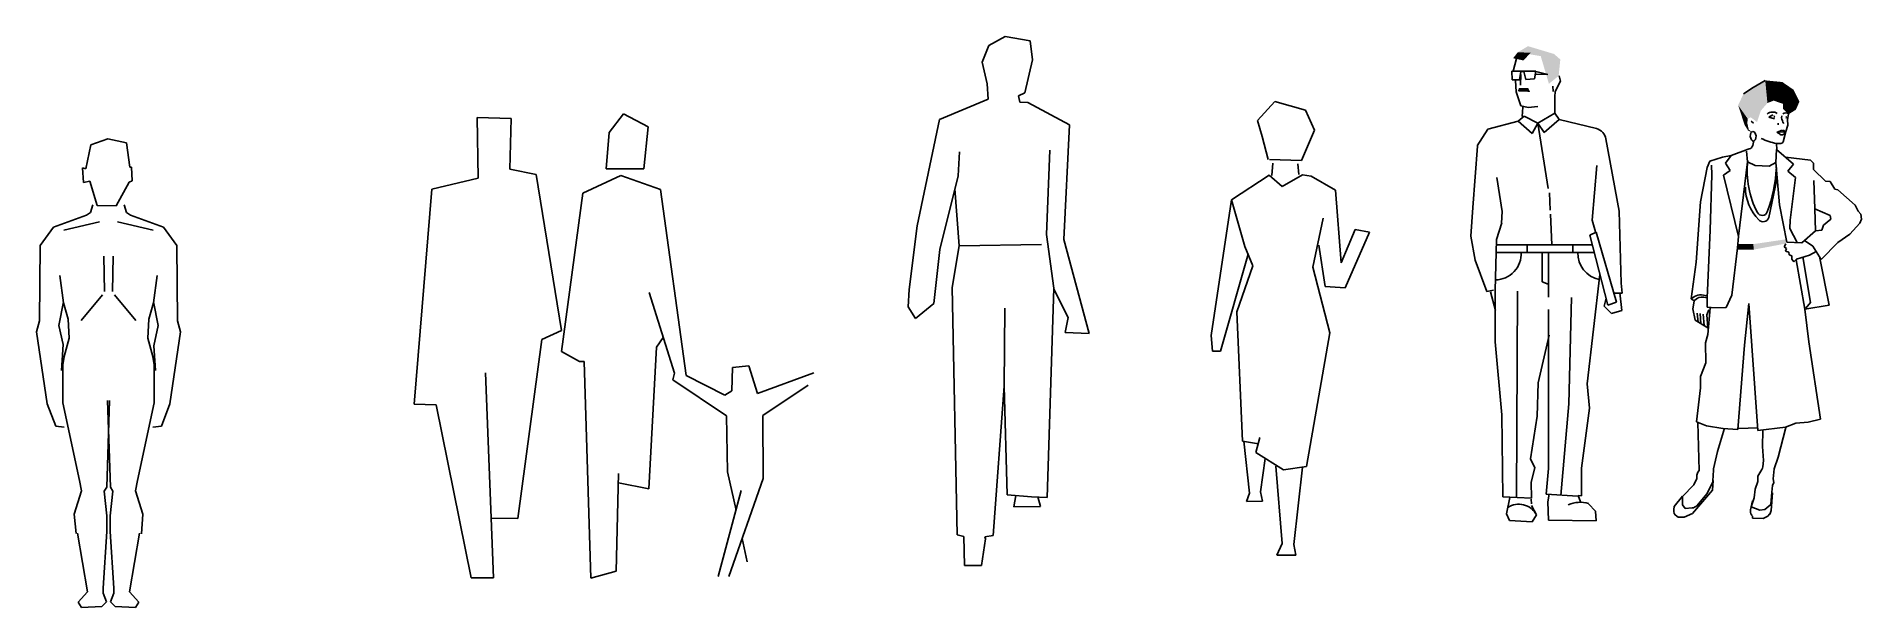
# Model space of a CAD drawing. Extents: x 116 to 135, y 123.1 to 129.1.
# Drawn here: x 123.43 to 130.25, y 123.52 to 125.65 of the extents above; entities that cross this region are included whole.
import ezdxf

# ---------------------------------------------------------------- set-up
doc = ezdxf.new("R2010")
doc.units = 0
doc.layers.get('0').update_dxf_attribs({"linetype": 'CONTINUOUS'})

msp = doc.modelspace()

# ---------------------------------------------------------------- linework, layer by layer
for p, q in [((127.0464, 125.6529), (126.9859, 125.6194)), ((127.1409, 125.6371), (127.0464, 125.6529)), ((127.1497, 125.5652), (127.1409, 125.6371)), ((126.9859, 125.6194), (126.9603, 125.5571)), ((127.1208, 125.442), (127.1497, 125.5652)), ((128.9591, 125.5703), (128.9465, 125.5234)), ((126.9603, 125.5571), (126.9794, 125.4766)), ((128.941, 125.5234), (128.9807, 125.5234)), ((128.9428, 125.4909), (128.941, 125.5234)), ((128.9699, 125.4909), (128.9428, 125.4909)), ((128.9753, 125.5216), (128.9699, 125.4909)), ((128.9753, 125.5108), (128.9735, 125.4711)), ((128.9862, 125.5216), (128.9753, 125.5216)), ((128.9807, 125.5234), (129.0313, 125.5234)), ((128.9934, 125.4927), (128.9862, 125.5216)), ((129.0259, 125.4945), (128.9934, 125.4927)), ((129.0313, 125.5234), (129.0259, 125.4945)), ((129.0764, 125.5108), (129.0313, 125.5216)), ((129.0313, 125.5126), (129.0764, 125.5108)), ((129.1233, 125.4855), (129.1179, 125.5054)), ((126.9794, 125.4766), (126.9836, 125.4186)), ((127.097, 125.4308), (127.1208, 125.442)), ((127.1022, 125.4069), (127.097, 125.4308)), ((128.9555, 125.4891), (128.9573, 125.4458)), ((128.9573, 125.4458), (128.9753, 125.3935)), ((129.0944, 125.4675), (129.0962, 125.4476)), ((129.1017, 125.4278), (129.1035, 125.4476)), ((129.1021, 125.3664), (129.1017, 125.4278)), ((129.1035, 125.4476), (129.1233, 125.4855)), ((129.8435, 125.4629), (129.808, 125.4391)), ((129.8889, 125.489), (129.8435, 125.4629)), ((125.62, 125.3638), (125.5661, 125.2936)), ((125.7116, 125.3152), (125.62, 125.3638)), ((126.9836, 125.4186), (126.8018, 125.3423)), ((127.1311, 125.4061), (127.1022, 125.4069)), ((127.2874, 125.3224), (127.1311, 125.4061)), ((127.9909, 125.3388), (128.0557, 125.41)), ((128.0557, 125.41), (128.1699, 125.378)), ((128.1699, 125.378), (128.2031, 125.3026)), ((128.988, 125.3556), (128.9656, 125.3364)), ((128.9753, 125.3935), (129.0024, 125.3881)), ((128.9824, 125.3889), (128.9801, 125.354)), ((128.988, 125.3556), (129.0385, 125.3285)), ((129.0024, 125.3881), (129.0385, 125.3917)), ((129.0385, 125.3285), (129.1021, 125.3664)), ((129.1021, 125.3664), (129.1182, 125.3427)), ((129.9027, 125.351), (129.9171, 125.3596)), ((129.9515, 125.356), (129.9493, 125.3493)), ((129.9764, 125.3624), (129.9721, 125.3432)), ((125.0728, 125.3503), (125.0765, 125.124)), ((125.2001, 125.347), (125.0728, 125.3503)), ((125.1952, 125.157), (125.2001, 125.347)), ((125.5661, 125.2936), (125.5553, 125.1588)), ((125.6955, 125.1588), (125.7116, 125.3152)), ((126.8018, 125.3423), (126.7185, 124.9449)), ((127.2874, 125.3224), (127.2665, 124.894)), ((128.008, 125.2791), (127.9909, 125.3388)), ((128.2031, 125.3026), (128.1546, 125.1898)), ((128.8512, 125.3067), (128.8116, 125.2447)), ((128.9656, 125.3364), (128.8512, 125.3067)), ((129.0168, 125.2906), (128.9656, 125.3364)), ((129.0385, 125.3285), (129.0168, 125.2906)), ((129.0385, 125.3285), (129.062, 125.2942)), ((129.0776, 125.0844), (129.0385, 125.3285)), ((129.062, 125.2942), (129.1182, 125.3427)), ((129.2581, 125.3089), (129.1182, 125.3427)), ((129.8367, 125.3362), (129.8444, 125.3285)), ((129.9237, 125.345), (129.9027, 125.351)), ((129.9422, 125.2948), (129.9328, 125.2952)), ((129.9328, 125.2952), (129.945, 125.2873)), ((129.9345, 125.2953), (129.9508, 125.3027)), ((129.9369, 125.3285), (129.9369, 125.3224)), ((129.9617, 125.296), (129.9422, 125.2948)), ((129.9508, 125.3027), (129.953, 125.3005)), ((129.953, 125.3005), (129.9582, 125.3034)), ((129.9657, 125.2981), (129.9572, 125.2645)), ((129.9582, 125.3034), (129.9612, 125.296)), ((129.9736, 125.322), (129.9657, 125.2981)), ((129.9721, 125.3432), (129.9736, 125.322)), ((123.6284, 125.2474), (123.6091, 125.1582)), ((123.6922, 125.2705), (123.6284, 125.2474)), ((123.7611, 125.2556), (123.6922, 125.2705)), ((123.7738, 125.1646), (123.7611, 125.2556)), ((126.8707, 125.1322), (126.8765, 125.2221)), ((127.2144, 125.2281), (127.2017, 124.9129)), ((128.0299, 125.1937), (128.008, 125.2791)), ((128.8135, 125.2431), (128.7957, 125.014)), ((129.3424, 124.9999), (129.2932, 125.2699)), ((129.7619, 125.2083), (129.8249, 125.2316)), ((129.8229, 125.1844), (129.8187, 125.2245)), ((129.8249, 125.2316), (129.8293, 125.2327)), ((129.842, 125.2457), (129.8464, 125.2648)), ((129.9315, 125.2305), (129.9282, 125.1823)), ((129.9474, 125.2536), (129.9315, 125.2532)), ((129.9315, 125.2532), (129.9317, 125.2301)), ((129.9315, 125.2305), (129.9946, 125.1763)), ((129.9572, 125.2645), (129.9571, 125.2631)), ((123.6091, 125.1582), (123.5968, 125.1625)), ((123.5968, 125.1625), (123.6009, 125.1071)), ((123.7805, 125.1647), (123.7738, 125.1646)), ((123.7826, 125.1133), (123.7805, 125.1647)), ((125.2935, 125.1365), (125.1952, 125.157)), ((125.5553, 125.1588), (125.6955, 125.1588)), ((128.1546, 125.1898), (128.0356, 125.1938)), ((128.0481, 125.18), (128.0445, 125.1336)), ((128.1408, 125.1765), (128.1444, 125.1372)), ((129.2418, 124.9661), (129.2588, 125.1702)), ((129.6722, 125.1639), (129.6473, 125.0354)), ((129.6811, 125.1867), (129.6722, 125.1639)), ((129.7293, 125.2019), (129.6811, 125.1867)), ((129.6898, 125.1355), (129.6875, 125.1718)), ((129.7619, 125.2083), (129.7293, 125.2019)), ((129.7327, 125.1344), (129.7578, 125.1521)), ((129.7399, 125.1792), (129.7619, 125.2083)), ((129.7578, 125.1521), (129.7399, 125.1792)), ((129.8229, 125.1844), (129.7888, 124.9062)), ((129.8512, 125.1712), (129.8229, 125.1844)), ((129.9041, 125.1686), (129.8512, 125.1712)), ((129.9282, 125.1823), (129.9041, 125.1686)), ((129.9419, 125.0234), (129.9282, 125.1823)), ((129.9643, 125.2023), (130.0585, 125.1909)), ((129.9946, 125.1763), (129.9739, 125.15)), ((129.9739, 125.15), (130.0021, 125.1256)), ((130.0585, 125.1909), (130.0692, 125.1795)), ((130.0692, 125.1795), (130.069, 125.1562)), ((130.069, 125.1562), (130.1141, 125.1119)), ((123.6009, 125.1071), (123.6249, 125.112)), ((123.6249, 125.112), (123.6524, 125.0212)), ((123.7226, 125.0195), (123.7714, 125.1081)), ((123.7714, 125.1081), (123.7826, 125.1133)), ((124.9034, 125.0828), (124.8371, 124.2785)), ((125.0765, 125.124), (124.9034, 125.0828)), ((125.3879, 124.5543), (125.2935, 125.1365)), ((125.6096, 125.1335), (125.4679, 125.0672)), ((125.6096, 125.1335), (125.7588, 125.0812)), ((125.7588, 125.0812), (125.8536, 124.3855)), ((126.8029, 124.8572), (126.8707, 125.1322)), ((126.8588, 125.0837), (126.8751, 124.8705)), ((127.8935, 125.0422), (128.0337, 125.1347)), ((128.0337, 125.1347), (128.0825, 125.0919)), ((128.0825, 125.0919), (128.1584, 125.1359)), ((128.1584, 125.1359), (128.1909, 125.1311)), ((128.1909, 125.1311), (128.2823, 125.0791)), ((128.8848, 125.126), (128.9051, 124.9988)), ((129.683, 124.929), (129.6898, 125.1355)), ((129.7895, 124.9051), (129.7327, 125.1344)), ((129.9029, 124.976), (129.9326, 125.1196)), ((130.0021, 125.1256), (129.9815, 124.9663)), ((130.0749, 125.0083), (130.071, 125.1151)), ((130.1141, 125.1119), (130.1321, 125.1115)), ((130.1321, 125.1115), (130.1485, 125.0817)), ((130.1485, 125.0817), (130.1604, 125.0797)), ((123.6274, 124.995), (123.6355, 125.0234)), ((123.6524, 125.0212), (123.7226, 125.0195)), ((123.7611, 124.995), (123.7531, 125.0234)), ((125.4679, 125.0672), (125.3876, 124.4749)), ((127.8935, 125.0422), (127.8168, 124.5359)), ((127.9434, 124.8679), (127.8935, 125.0422)), ((128.2823, 125.0791), (128.3028, 124.8065)), ((128.7957, 125.014), (128.788, 124.9071)), ((129.0817, 125.0691), (129.0846, 125.0035)), ((129.6473, 125.0354), (129.6302, 124.8098)), ((129.9696, 124.8847), (129.9419, 125.0234)), ((130.1604, 125.0797), (130.2256, 125.0228)), ((130.2256, 125.0228), (130.2365, 125)), ((123.489, 124.9402), (123.6116, 124.9856)), ((123.6606, 124.9596), (123.5269, 124.9286)), ((123.6116, 124.9856), (123.6274, 124.995)), ((123.728, 124.9596), (123.8617, 124.9286)), ((123.777, 124.9856), (123.7611, 124.995)), ((123.8996, 124.9402), (123.777, 124.9856)), ((126.7185, 124.9449), (126.6876, 124.7072)), ((128.2356, 124.9738), (128.1979, 124.7911)), ((128.8843, 124.8946), (128.9041, 124.9564)), ((128.9051, 124.9988), (128.9026, 124.9555)), ((129.0907, 124.8741), (129.0859, 124.9894)), ((129.2418, 124.9661), (129.2543, 124.9224)), ((129.3424, 124.9999), (129.3506, 124.7314)), ((129.9815, 124.9663), (129.9807, 124.9355)), ((130.1311, 124.9836), (130.0749, 125.0083)), ((130.0749, 125.0083), (130.0768, 124.9267)), ((130.1006, 124.9296), (130.1064, 124.9473)), ((130.1064, 124.9473), (130.1338, 124.9697)), ((130.1338, 124.9697), (130.1311, 124.9836)), ((130.243, 124.9557), (130.2048, 124.9146)), ((130.2365, 125), (130.2468, 124.9883)), ((130.2488, 124.9701), (130.243, 124.9557)), ((130.2468, 124.9883), (130.2488, 124.9701)), ((123.4387, 124.8716), (123.489, 124.9402)), ((123.9498, 124.8716), (123.8996, 124.9402)), ((126.8751, 124.8705), (127.1828, 124.8759)), ((127.2017, 124.9129), (127.2289, 124.7123)), ((127.2665, 124.894), (127.3605, 124.5429)), ((128.3028, 124.8065), (128.3556, 124.9317)), ((128.4098, 124.9214), (128.3182, 124.7133)), ((128.3556, 124.9317), (128.4098, 124.9214)), ((128.788, 124.9071), (128.8049, 124.8175)), ((128.879, 124.7039), (128.8843, 124.8946)), ((129.2568, 124.922), (129.2326, 124.9105)), ((129.2326, 124.9105), (129.3001, 124.6488)), ((129.3323, 124.6604), (129.2568, 124.922)), ((129.6717, 124.6756), (129.683, 124.929)), ((129.7849, 124.8634), (129.7895, 124.9051)), ((129.966, 124.8783), (129.9596, 124.8663)), ((130.0253, 124.8814), (129.9696, 124.8847)), ((129.9807, 124.9355), (130.0087, 124.8824)), ((130.0253, 124.8814), (130.0768, 124.927)), ((130.0665, 124.8689), (130.0356, 124.8904)), ((130.0768, 124.927), (130.1006, 124.9296)), ((130.1607, 124.8828), (130.0983, 124.8198)), ((130.2048, 124.9146), (130.1607, 124.8828)), ((123.436, 124.5906), (123.4387, 124.8716)), ((123.6764, 124.8318), (123.679, 124.7001)), ((123.7112, 124.8318), (123.7086, 124.7001)), ((123.9526, 124.5906), (123.9498, 124.8716)), ((126.7797, 124.6547), (126.8029, 124.8572)), ((126.8751, 124.8705), (126.8492, 124.7146)), ((127.8523, 124.4765), (127.955, 124.8392)), ((127.9724, 124.7961), (127.9434, 124.8679)), ((128.2438, 124.7188), (128.2203, 124.8724)), ((128.8049, 124.8175), (128.8483, 124.6994)), ((128.8829, 124.8461), (129.2492, 124.8461)), ((128.8837, 124.8741), (129.242, 124.8741)), ((128.9981, 124.8741), (128.9981, 124.8461)), ((129.0547, 124.8443), (129.0547, 124.7353)), ((129.0787, 124.8421), (129.0787, 124.6787)), ((129.169, 124.8741), (129.169, 124.8461)), ((129.6302, 124.8098), (129.6117, 124.6721)), ((129.7638, 124.6862), (129.7849, 124.8634)), ((129.9596, 124.8663), (129.9678, 124.8605)), ((129.9678, 124.8605), (129.9651, 124.8511)), ((129.9651, 124.8511), (129.9774, 124.8463)), ((129.9774, 124.8463), (129.9781, 124.8369)), ((129.9781, 124.8369), (129.9882, 124.8335)), ((129.9882, 124.8335), (129.9889, 124.8202)), ((129.9889, 124.8202), (129.9956, 124.811)), ((129.9956, 124.811), (130.0062, 124.8206)), ((130.0372, 124.634), (130.0046, 124.8184)), ((130.0062, 124.8206), (130.0542, 124.8358)), ((130.0294, 124.8289), (130.0587, 124.6592)), ((130.0542, 124.8358), (130.0788, 124.8489)), ((130.0983, 124.8198), (130.0665, 124.8689)), ((130.0934, 124.8246), (130.1285, 124.6489)), ((123.5127, 124.7592), (123.5258, 124.6578)), ((123.8759, 124.7592), (123.8628, 124.6578)), ((127.9133, 124.6234), (127.9724, 124.7961)), ((128.1979, 124.7911), (128.2614, 124.5453)), ((129.2228, 124.354), (129.2706, 124.7631)), ((123.672, 124.6872), (123.5922, 124.5916)), ((123.7165, 124.6872), (123.7963, 124.5916)), ((125.7164, 124.6955), (125.8103, 124.395)), ((126.6876, 124.7072), (126.6848, 124.642)), ((126.8492, 124.7146), (126.8672, 123.7898)), ((127.2041, 123.9303), (127.2289, 124.7123)), ((127.2824, 124.6026), (127.2288, 124.7081)), ((128.3182, 124.7133), (128.2438, 124.7188)), ((128.8483, 124.6994), (128.8724, 124.7047)), ((128.8612, 124.699), (128.8807, 124.6288)), ((128.879, 124.7039), (128.8788, 124.5112)), ((128.9627, 124.701), (128.9588, 123.9301)), ((129.0547, 124.7353), (129.0776, 124.7266)), ((129.1646, 124.6773), (129.154, 124.2796)), ((129.2935, 124.6744), (129.2864, 124.6444)), ((129.3227, 124.6938), (129.354, 124.694)), ((129.3527, 124.6288), (129.3449, 124.6951)), ((129.354, 124.694), (129.3506, 124.7314)), ((129.6117, 124.6721), (129.6244, 124.6806)), ((129.6117, 124.6721), (129.6229, 124.6649)), ((129.6502, 124.6867), (129.6716, 124.6839)), ((129.659, 124.678), (129.6717, 124.6756)), ((129.6717, 124.6756), (129.6714, 124.641)), ((129.743, 124.6403), (129.7638, 124.6862)), ((123.5258, 124.6614), (123.5085, 124.5725)), ((123.5258, 124.6578), (123.5439, 124.5965)), ((123.8628, 124.6578), (123.8446, 124.5965)), ((123.8628, 124.6614), (123.8801, 124.5725)), ((126.6848, 124.642), (126.712, 124.5985)), ((126.712, 124.5985), (126.7797, 124.6547)), ((127.0438, 124.3453), (127.0454, 124.6378)), ((127.9345, 124.1408), (127.9133, 124.6234)), ((129.0789, 124.6327), (129.0789, 124.0377)), ((129.2864, 124.6444), (129.3137, 124.6171)), ((129.3001, 124.6488), (129.3323, 124.6604)), ((129.3137, 124.6171), (129.3527, 124.6288)), ((129.6229, 124.6633), (129.6185, 124.6355)), ((129.6185, 124.6355), (129.6273, 124.593)), ((129.6229, 124.6649), (129.6244, 124.6665)), ((129.6377, 124.5852), (129.6346, 124.6191)), ((129.6485, 124.579), (129.6454, 124.6176)), ((129.6608, 124.5728), (129.6562, 124.6145)), ((129.67, 124.6127), (129.6786, 124.6309)), ((129.6742, 124.5635), (129.67, 124.6127)), ((129.6714, 124.641), (129.6865, 124.64)), ((129.6743, 124.5388), (129.683, 124.6391)), ((129.683, 124.6391), (129.743, 124.6403)), ((129.8275, 124.6554), (129.8112, 124.4988)), ((129.8607, 124.1798), (129.8275, 124.6554)), ((130.1285, 124.6489), (130.0372, 124.634)), ((130.0372, 124.634), (130.0514, 124.5119)), ((130.0587, 124.6592), (130.0402, 124.6376)), ((123.425, 124.5487), (123.436, 124.5906)), ((123.4653, 124.2798), (123.425, 124.5487)), ((123.5085, 124.5725), (123.5243, 124.5011)), ((123.5439, 124.5965), (123.547, 124.5259)), ((123.8446, 124.5965), (123.8416, 124.5259)), ((123.8801, 124.5725), (123.8643, 124.4971)), ((123.9232, 124.2798), (123.9636, 124.5487)), ((123.9636, 124.5487), (123.9526, 124.5906)), ((125.3148, 124.52), (125.3879, 124.5543)), ((127.2824, 124.6026), (127.2717, 124.5467)), ((127.2717, 124.5467), (127.3605, 124.5429)), ((127.8168, 124.5359), (127.8225, 124.4762)), ((128.2614, 124.5453), (128.174, 124.0452)), ((129.0402, 124.3586), (129.0811, 124.537)), ((129.6273, 124.593), (129.6742, 124.5635)), ((129.6654, 124.5083), (129.6743, 124.5388)), ((123.5243, 124.5011), (123.5182, 124.4045)), ((123.5285, 124.4574), (123.547, 124.5259)), ((123.86, 124.4574), (123.8416, 124.5259)), ((123.8643, 124.4971), (123.8703, 124.4045)), ((125.2243, 123.8513), (125.3148, 124.52)), ((125.3876, 124.4749), (125.4558, 124.4386)), ((125.7148, 123.9623), (125.7437, 124.4922)), ((125.7437, 124.4922), (125.7687, 124.5283)), ((127.8225, 124.4762), (127.8523, 124.4765)), ((128.8788, 124.5112), (128.9035, 124.2393)), ((129.6666, 124.4325), (129.6654, 124.5083)), ((129.8112, 124.4988), (129.7867, 124.1835)), ((130.0514, 124.5119), (130.096, 124.223)), ((123.5234, 124.4251), (123.5285, 124.4574)), ((123.5234, 124.2834), (123.5234, 124.4251)), ((123.8651, 124.4251), (123.86, 124.4574)), ((123.8652, 124.2834), (123.8651, 124.4251)), ((125.4558, 124.4386), (125.4731, 124.4382)), ((125.4731, 124.4382), (125.498, 123.6284)), ((126.0251, 124.3285), (126.0273, 124.4158)), ((126.0273, 124.4158), (126.0885, 124.4224)), ((126.0885, 124.4224), (126.1203, 124.3179)), ((129.6468, 124.3824), (129.6666, 124.4325)), ((125.1043, 124.3952), (125.1332, 123.6293)), ((125.8103, 124.395), (125.8042, 124.3698)), ((126.0054, 124.2345), (125.8042, 124.3698)), ((125.8536, 124.3855), (125.9984, 124.3122)), ((126.1203, 124.3179), (126.331, 124.3957)), ((126.3106, 124.3499), (126.1403, 124.2364)), ((127.0019, 123.7874), (127.0438, 124.3453)), ((127.0538, 123.9391), (127.0438, 124.3453)), ((129.0365, 124.2337), (129.0402, 124.3586)), ((129.2319, 124.2631), (129.2228, 124.354)), ((129.6318, 124.212), (129.6467, 124.3395)), ((129.6467, 124.3395), (129.6468, 124.3824)), ((123.4967, 124.1966), (123.4653, 124.2798)), ((123.5858, 123.9927), (123.5234, 124.2834)), ((123.6981, 124.2929), (123.6875, 123.9679)), ((123.6905, 124.2929), (123.7011, 123.9679)), ((123.8029, 123.9927), (123.8652, 124.2834)), ((123.8919, 124.1966), (123.9232, 124.2798)), ((124.8371, 124.2785), (124.9188, 124.2764)), ((124.9188, 124.2764), (125.0506, 123.6293)), ((125.9984, 124.3122), (126.0251, 124.3285)), ((129.154, 124.2796), (129.1247, 123.9378)), ((129.2019, 124.0398), (129.2319, 124.2631)), ((123.5288, 124.193), (123.4967, 124.1966)), ((123.8598, 124.193), (123.8919, 124.1966)), ((126.0092, 124.0261), (126.0054, 124.2345)), ((126.1403, 124.2364), (126.1418, 124.0006)), ((128.9035, 124.2393), (128.9075, 123.9328)), ((129.0116, 124.0738), (129.0365, 124.2337)), ((129.6692, 124.1981), (129.6318, 124.212)), ((129.6416, 124.0307), (129.6369, 124.2101)), ((129.7306, 124.1882), (129.6692, 124.1981)), ((130.0028, 124.2077), (129.9647, 124.1921)), ((130.0491, 124.2113), (130.0028, 124.2077)), ((130.096, 124.223), (130.0491, 124.2113)), ((127.9944, 124.1306), (127.9345, 124.1408)), ((127.9398, 124.1399), (127.96, 123.9456)), ((127.9839, 124.0974), (127.9987, 124.1544)), ((129.7108, 124.1014), (129.7364, 124.1888)), ((129.7867, 124.1835), (129.7306, 124.1882)), ((129.8608, 124.1897), (129.7894, 124.1873)), ((129.9647, 124.1921), (129.8607, 124.1798)), ((129.8783, 124.12), (129.8797, 124.1805)), ((129.9655, 124.1917), (129.9367, 124.0805)), ((128.0876, 124.0335), (127.9839, 124.0974)), ((128.0197, 124.0753), (128.0019, 123.9509)), ((129.0279, 124.0404), (129.0116, 124.0738)), ((129.7108, 124.1014), (129.6957, 124.0365)), ((129.882, 124.0682), (129.8783, 124.12)), ((129.8794, 124.0441), (129.882, 124.0682)), ((129.9367, 124.0805), (129.9227, 124.0366)), ((123.5935, 123.9546), (123.5858, 123.9927)), ((123.7952, 123.9546), (123.8029, 123.9927)), ((125.5922, 123.6547), (125.6015, 124.0193)), ((126.0092, 124.0261), (126.0405, 123.8823)), ((126.0143, 123.6346), (126.1418, 124.0006)), ((128.0591, 124.047), (128.0827, 123.7573)), ((128.174, 124.0452), (128.0876, 124.0335)), ((128.159, 124.0431), (128.1258, 123.7538)), ((129.0138, 123.9865), (129.0279, 124.0404)), ((129.0789, 124.0377), (129.07, 123.9422)), ((129.2019, 124.0398), (129.202, 123.9354)), ((129.6223, 123.9775), (129.6333, 124.0012)), ((129.6333, 124.0012), (129.6332, 124.0101)), ((129.6373, 124.0241), (129.6416, 124.0307)), ((129.6944, 123.9935), (129.6923, 123.9566)), ((129.6951, 124.0321), (129.6931, 123.9925)), ((129.851, 123.9609), (129.8612, 123.9889)), ((129.861, 124.0089), (129.876, 124.034)), ((129.8612, 123.9889), (129.861, 124.0089)), ((129.9227, 124.0366), (129.9186, 123.9989)), ((129.9186, 123.9989), (129.9216, 123.9863)), ((123.5655, 123.8669), (123.5935, 123.9546)), ((123.6875, 123.9679), (123.6785, 123.9529)), ((123.6785, 123.9529), (123.6879, 123.8618)), ((123.7101, 123.9529), (123.7007, 123.8618)), ((123.7011, 123.9679), (123.7101, 123.9529)), ((123.8231, 123.8669), (123.7952, 123.9546)), ((125.6006, 123.9848), (125.7148, 123.9623)), ((126.0601, 123.9556), (125.9742, 123.6346)), ((127.0538, 123.9391), (127.1452, 123.9328)), ((127.0797, 123.8954), (127.0863, 123.9369)), ((127.1452, 123.9328), (127.2041, 123.9303)), ((127.1687, 123.9318), (127.179, 123.896)), ((127.96, 123.9456), (127.9493, 123.9147)), ((128.0019, 123.9509), (128.0085, 123.9155)), ((128.9075, 123.9328), (129.0151, 123.9271)), ((128.9215, 123.8692), (128.9335, 123.9292)), ((129.0131, 123.9235), (129.0152, 123.9055)), ((129.0151, 123.9271), (129.0138, 123.9865)), ((129.07, 123.9422), (129.1878, 123.9345)), ((129.0764, 123.9141), (129.0811, 123.9426)), ((129.202, 123.9354), (129.189, 123.9368)), ((129.1983, 123.9136), (129.189, 123.9368)), ((129.5488, 123.8966), (129.5797, 123.9343)), ((129.5789, 123.9024), (129.5796, 123.9333)), ((129.5796, 123.9333), (129.6223, 123.9775)), ((129.6923, 123.9566), (129.6167, 123.8695)), ((129.6722, 123.9444), (129.6325, 123.899)), ((129.6906, 123.9829), (129.6722, 123.9444)), ((129.8367, 123.8946), (129.8477, 123.9286)), ((129.8477, 123.9286), (129.851, 123.9609)), ((129.9135, 123.9501), (129.9093, 123.903)), ((129.9157, 123.9468), (129.9107, 123.8815)), ((129.9159, 123.9742), (129.9135, 123.9501)), ((129.9216, 123.9863), (129.9159, 123.9742)), ((123.5738, 123.7957), (123.5655, 123.8669)), ((123.6879, 123.8618), (123.6883, 123.8031)), ((123.7007, 123.8618), (123.7003, 123.8031)), ((123.8171, 123.7938), (123.8231, 123.8669)), ((125.2243, 123.8513), (125.1248, 123.8528)), ((127.179, 123.896), (127.0797, 123.8954)), ((127.9493, 123.9147), (128.0085, 123.9155)), ((128.9325, 123.8438), (128.9215, 123.8692)), ((129.0145, 123.8992), (129.0333, 123.8654)), ((129.0333, 123.8654), (129.0168, 123.8386)), ((129.0787, 123.8454), (129.0764, 123.9141)), ((129.2285, 123.9066), (129.2541, 123.8786)), ((129.2541, 123.8786), (129.2565, 123.843)), ((129.547, 123.8846), (129.5488, 123.8966)), ((129.5631, 123.8565), (129.5581, 123.8597)), ((129.5858, 123.8559), (129.5631, 123.8565)), ((129.5897, 123.889), (129.5789, 123.9024)), ((129.6167, 123.8695), (129.5858, 123.8559)), ((129.6152, 123.8905), (129.5897, 123.889)), ((129.8338, 123.8839), (129.8408, 123.9176)), ((129.8683, 123.8824), (129.8367, 123.8946)), ((129.8416, 123.8594), (129.8381, 123.8641)), ((129.8417, 123.853), (129.8416, 123.8594)), ((129.8813, 123.8508), (129.8417, 123.853)), ((129.8872, 123.8852), (129.8683, 123.8824)), ((129.8989, 123.8605), (129.8813, 123.8508)), ((129.9093, 123.903), (129.8872, 123.8852)), ((129.9045, 123.8668), (129.8989, 123.8605)), ((123.6155, 123.5766), (123.5788, 123.7962)), ((123.6883, 123.8031), (123.6744, 123.5911)), ((123.7003, 123.8031), (123.7141, 123.5911)), ((123.7731, 123.5766), (123.8099, 123.7962)), ((126.8672, 123.7898), (126.8928, 123.7845)), ((126.8928, 123.7845), (126.895, 123.6753)), ((126.9711, 123.7822), (127.0019, 123.7874)), ((129.0168, 123.8386), (128.9325, 123.8438)), ((129.2565, 123.843), (129.0787, 123.8454)), ((126.0636, 123.7762), (126.0825, 123.6893)), ((126.9583, 123.6761), (126.9738, 123.7749)), ((126.9738, 123.7749), (126.9711, 123.7822)), ((128.0827, 123.7573), (128.063, 123.7136)), ((128.1258, 123.7538), (128.1338, 123.7137)), ((125.498, 123.6284), (125.5922, 123.6547)), ((126.895, 123.6753), (126.9583, 123.6761)), ((128.1338, 123.7137), (128.063, 123.7136)), ((123.6744, 123.5911), (123.6747, 123.5717)), ((123.7141, 123.5911), (123.7139, 123.5717)), ((125.1332, 123.6293), (125.0506, 123.6293)), ((123.5808, 123.5383), (123.6155, 123.5766)), ((123.5933, 123.5186), (123.5808, 123.5383)), ((123.6697, 123.5217), (123.5933, 123.5186)), ((123.6864, 123.5403), (123.6697, 123.5217)), ((123.6747, 123.5717), (123.6864, 123.5403)), ((123.7139, 123.5717), (123.7022, 123.5403)), ((123.7022, 123.5403), (123.7189, 123.5217)), ((123.7189, 123.5217), (123.7953, 123.5186)), ((123.8078, 123.5383), (123.7731, 123.5766)), ((123.7953, 123.5186), (123.8078, 123.5383))]:
    msp.add_line(p, q)
for centre, radius, start, end in [((129.9165, 125.3398), 0.0309, 55.2749, 131.95618), ((129.9652, 125.3506), 0.0172, 47.88098, 128.30072), ((129.2441, 125.261), 0.05, 10.31801, 73.69583), ((129.9511, 125.2958), 0.0107, 234.46002, 1.19352), ((129.9992, 125.3553), 0.0495, 186.95363, 214.35394), ((129.8249, 125.2496), 0.0175, 284.33208, 347.00538), ((129.9647, 125.454), 0.2035, 243.48654, 260.61499), ((129.9471, 125.2636), 0.01, 271.29829, 357.44951), ((130.153, 125.1498), 0.3315, 173.43997, 207.88073), ((129.3972, 125.1859), 0.5337, 339.27194, 357.50509), ((129.9927, 125.0912), 0.1781, 180.36494, 223.96776), ((129.8776, 125.0041), 0.02, 207.88073, 339.27194), ((129.881, 124.984), 0.0233, 224.83651, 340.02764), ((128.8784, 124.841), 0.098, 271.00558, 2.972), ((129.2866, 124.841), 0.098, 177.028, 259.34461), ((129.6453, 124.6495), 0.0375, 82.56859, 123.84865), ((129.652, 124.6412), 0.0375, 79.21434, 137.55907), ((129.6582, 124.0104), 0.025, 146.80102, 180.71054), ((129.6681, 123.9937), 0.025, 334.39963, 357.11229), ((129.72, 124.0309), 0.025, 166.91442, 177.11229), ((129.8545, 124.0468), 0.025, 329.18563, 353.72029), ((128.9673, 123.8294), 0.0751, 28.62235, 123.30697), ((129.196, 123.8061), 0.1057, 72.07363, 114.46272), ((129.5717, 123.8807), 0.025, 171.09952, 237.15524), ((129.6137, 123.9155), 0.025, 273.53824, 318.83297), ((129.8583, 123.8789), 0.025, 168.36058, 216.2817), ((129.8858, 123.8834), 0.025, 318.28191, 355.67236)]:
    msp.add_arc(centre, radius, start, end)
msp.add_ellipse((129.8437, 125.2802), major_axis=(-0.0015, 0.0181), ratio=0.591837)
for points in [[(128.9464, 125.5718), (128.9849, 125.5634), (128.9636, 125.5941), (129.0117, 125.5922)], [(128.9636, 125.5941), (129.0991, 125.5877), (129.0019, 125.6168)], [(129.0495, 125.5795), (129.1227, 125.5671), (128.9636, 125.5941), (129.0991, 125.5877)], [(129.0799, 125.4764), (129.1164, 125.5054), (129.0495, 125.5795), (129.1227, 125.5671)], [(128.9627, 125.4476), (128.9681, 125.4602), (129.0096, 125.4458), (129.0024, 125.4602)], [(129.8348, 125.3509), (129.808, 125.4391), (129.8243, 125.3455), (129.787, 125.3953)], [(129.8971, 125.4043), (129.8889, 125.489), (129.872, 125.3751), (129.808, 125.4391)], [(129.872, 125.3751), (129.808, 125.4391), (129.8583, 125.3329), (129.8348, 125.3509)], [(129.9203, 125.4133), (129.9528, 125.4828), (129.8971, 125.4043), (129.8889, 125.489)], [(129.9557, 125.401), (129.995, 125.4538), (129.9203, 125.4133), (129.9528, 125.4828)], [(129.9551, 125.3822), (130.0168, 125.4095), (129.9557, 125.401), (129.995, 125.4538)], [(129.7879, 125.3952), (129.8234, 125.3456), (129.8116, 125.3227), (129.822, 125.3286)], [(129.9197, 125.3582), (129.9204, 125.3471), (129.9264, 125.356), (129.9234, 125.3464)], [(129.9764, 125.3624), (130.0035, 125.3791), (129.9551, 125.3822), (130.0168, 125.4095)], [(129.97, 125.3545), (129.9656, 125.356), (129.9693, 125.3456), (129.9656, 125.3464)], [(129.8116, 125.3227), (129.822, 125.3286), (129.8242, 125.3019), (129.8271, 125.3056)], [(129.8242, 125.3019), (129.8271, 125.3056), (129.839, 125.2945)], [(129.7851, 124.8564), (129.7874, 124.8768), (129.8464, 124.8564), (129.8441, 124.8768)], [(129.8464, 124.8564), (129.8441, 124.8768), (129.9667, 124.8791), (129.9667, 124.8949)]]:
    msp.add_solid(points)

doc.saveas('drawing.dxf')
